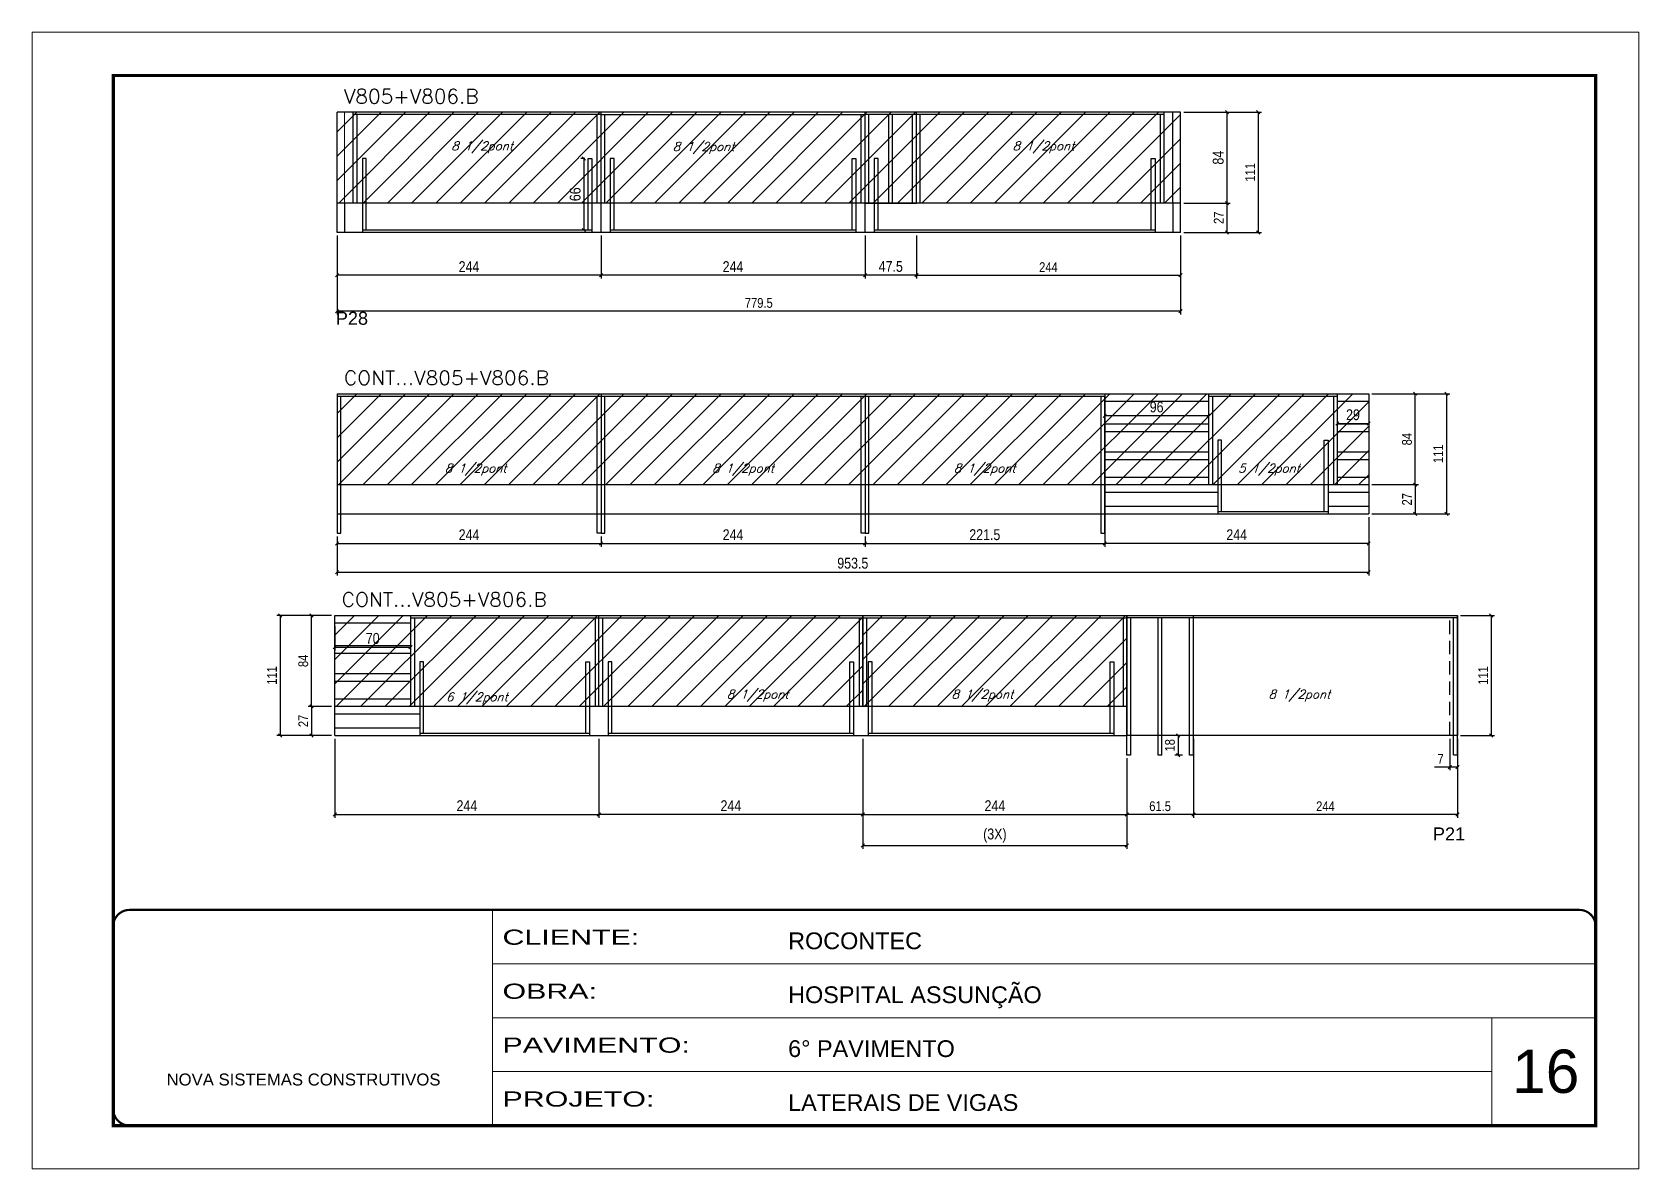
# Model space of a CAD drawing. Extents: x -20960 to -5926, y -2106 to 21915.
# Drawn here: x -7438 to -5953, y 17420 to 18470 of the extents above; entities that cross this region are included whole.
import ezdxf

# ---------------------------------------------------------------- set-up
doc = ezdxf.new("R2010")
doc.units = 0
for name, pattern in [('CONTINUO', [0]), ('DASHED', [0.75, 0.5, -0.25]), ('HIDDEN', [0.375, 0.25, -0.125])]:
    doc.linetypes.add(name, pattern=pattern)
for name, color, linetype in [('5', 5, 'Continuous'), ('COTA', 241, 'Continuous'), ('Painéis', 200, 'Continuous'), ('SARR_2.2x7', 40, 'Continuous'), ('SARR_3.5x7', 81, 'Continuous'), ('texto', 7, 'Continuous')]:
    doc.layers.add(name, color=color, linetype=linetype)
for name, color, linetype, lineweight in [('CARIMBO', 255, 'Continuous', 9), ('Folhas', 255, 'Continuous', 9), ('Hachura', 251, 'Continuous', 9), ('Sarr 2.2x7', 40, 'Continuous', 9), ('SARRAFO DE PRESSAO', 251, 'DASHED', 9), ('Texto Seção', 7, 'Continuous', 15)]:
    doc.layers.add(name, color=color, linetype=linetype, lineweight=lineweight)
doc.styles.add('ARIAL', font='arial.ttf')
doc.styles.add('COTA TECNICA', font='techl___.ttf', dxfattribs={"height": 10})
doc.styles.add('COTA TECNICA-50', font='techl___.ttf', dxfattribs={"height": 9})
doc.styles.add('REGUA-120', font='ROMANS.shx', dxfattribs={"height": 15})
doc.styles.add('Romans', font='romans.shx')
doc.styles.get("Standard").update_dxf_attribs({"font": 'arial.ttf'})
doc.styles.add('Tecnologia', font='')
doc.styles.get('Tecnologia').set_extended_font_data('Forgotten Futurist')
doc.dimstyles.new('COTA PAINEL-50', dxfattribs={"dimtxt": 9, "dimasz": 3, "dimexe": 3, "dimexo": 3, "dimgap": 3, "dimtad": 1, "dimdec": 1, "dimzin": 12, "dimdsep": 46, "dimtxsty": 'COTA TECNICA-50', "dimblk1": 'OBLIQUE', "dimblk2": 'OBLIQUE', "dimsah": 1, "dimcen": 0.9, "dimclrd": 4, "dimclre": 4, "dimclrt": 240, "dimadec": 1, "dimazin": 3, "dimtfac": 1, "dimtdec": 1, "dimtmove": 0, "dimatfit": 3, "dimfxl": 1, "dimtolj": 1, "dimtzin": 12, "dimarcsym": 0})
doc.dimstyles.new('PAINEL', dxfattribs={"dimtxt": 10, "dimasz": 3, "dimexe": 3, "dimexo": 3, "dimgap": 3, "dimtad": 1, "dimdec": 1, "dimzin": 12, "dimdsep": 46, "dimtxsty": 'COTA TECNICA', "dimblk1": 'OBLIQUE', "dimblk2": 'OBLIQUE', "dimsah": 1, "dimcen": 0.9, "dimclrd": 4, "dimclre": 4, "dimclrt": 240, "dimadec": 1, "dimazin": 3, "dimtfac": 1, "dimtdec": 1, "dimtmove": 0, "dimatfit": 3, "dimfxl": 1, "dimtolj": 1, "dimtzin": 12, "dimarcsym": 0})

msp = doc.modelspace()

# ---------------------------------------------------------------- texts
at = {"layer": '5', "linetype": 'Continuous'}
for s, rotation, p in [('P28', 359.99996, (-7157.85, 18199.38)), ('P21', 0.00004, (-6143.87, 17723.02))]:
    msp.add_text(s, height=12, rotation=rotation, dxfattribs=at).set_placement(p)
at = {"layer": 'CARIMBO', "style": 'ARIAL'}
msp.add_text('16', height=40, dxfattribs=at).set_placement((-6070.64, 17489.81))
at = {"layer": 'texto', "color": 2, "char_height": 8, "attachment_point": 5, "style": 'Romans'}
for s, insert in [('{\\Q19;\\C256;8 1/2pont}', (-7022.59, 18363.23)), ('{\\Q19;\\C256;8 1/2pont}', (-6817.93, 18362.63)), ('{\\Q19;\\C256;8 1/2pont}', (-6503.77, 18363.23)), ('{\\Q19;\\C256;8 1/2pont}', (-7028.6, 18065.58)), ('{\\Q19;\\C256;8 1/2pont}', (-6781.42, 18065.54)), ('{\\Q19;\\C256;8 1/2pont}', (-6558.15, 18065.54)), ('{\\Q19;\\C256;5 1/2pont}', (-6295.35, 18065.54)), ('{\\Q19;\\C256;6 1/2pont}', (-7027.46, 17854.25)), ('{\\Q19;\\C256;8 1/2pont}', (-6767.95, 17856.81)), ('{\\Q19;\\C256;8 1/2pont}', (-6560.19, 17856.81)), ('{\\Q19;\\C256;8 1/2pont}', (-6267.23, 17856.81))]:
    msp.add_mtext(s, dxfattribs=dict(at, insert=insert))
at = {"layer": 'Texto Seção', "style": 'REGUA-120', "width": 1.05}
for s, p in [('V805+V806.B', (-7150.33, 18403.88)), ('CONT...V805+V806.B', (-7150.33, 18143.87)), ('CONT...V805+V806.B', (-7152.37, 17939.1))]:
    msp.add_text(s, height=13, dxfattribs=at).set_placement(p)

# ---------------------------------------------------------------- blocks, each defined once
blk = doc.blocks.new('9999999999')
at = {"color": 30, "linetype": 'CONTINUO'}
for p, q in [((98564.6, 34230.2), (98564.6, 34429.4)), ((98564.6, 34379.6), (99584, 34379.6)), ((98564.6, 34329.8), (99488, 34329.8)), ((99584, 34329.8), (99488, 34329.8)), ((99488, 34329.8), (99488, 34230.2)), ((98564.6, 34280), (99488, 34280))]:
    blk.add_line(p, q, dxfattribs=at)
at = {"color": 30, "linetype": 'CONTINUO', "const_width": 2}
blk.add_lwpolyline([(99584, 34230.2), (99584, 34414.4, 0.414214), (99569, 34429.4), (98229, 34429.4, 0.414214), (98214, 34414.4), (98214, 34245.2, 0.414214), (98229, 34230.2), (99584, 34230.2)], format="xyb", dxfattribs=at)
at = {"layer": 'Folhas'}
blk.add_lwpolyline([(98139, 34190.2), (99624, 34190.2), (99624, 35240.2), (98139, 35240.2)], close=True, dxfattribs=at)
at = {"layer": 'Folhas', "color": 30, "const_width": 3}
blk.add_lwpolyline([(98214, 34230.2), (99584, 34230.2), (99584, 35200.2), (98214, 35200.2)], close=True, dxfattribs=at)
at = {"color": 7, "linetype": 'Continuous', "ltscale": 5, "style": 'ARIAL'}
for s, height, p in [('ROCONTEC', 15.48, (98837.7, 34393.1)), ('HOSPITAL ASSUNÇÃO', 15.483, (98837.7, 34343.3)), ('6° PAVIMENTO', 15.483, (98837.7, 34293.5)), ('NOVA SISTEMAS CONSTRUTIVOS', 11.059, (98263.2, 34267.2)), ('LATERAIS DE VIGAS', 15.483, (98837.7, 34243.7))]:
    blk.add_text(s, height=height, dxfattribs=at).set_placement(p)
at = {"layer": 'Folhas', "color": 7, "style": 'Tecnologia', "width": 1.5}
for s, p in [('CLIENTE:', (98573.7, 34397.2)), ('OBRA:', (98573.7, 34347.3)), ('PAVIMENTO:', (98573.7, 34297.5)), ('PROJETO:', (98573.7, 34247.7))]:
    blk.add_text(s, height=14, dxfattribs=at).set_placement(p)
blk = doc.blocks.new('_Oblique')
at = {"color": 0, "linetype": 'ByBlock', "lineweight": -2}
blk.add_line((-0.5, -0.5), (0.5, 0.5), dxfattribs=at)
blk = doc.blocks.new('*D280')
at = {"layer": 'COTA', "color": 4, "linetype": 'ByBlock', "lineweight": -2, "transparency": 16777216}
for p, q in [((-6668.7, 18281.7), (-6668.7, 18242.1)), ((-6621.2, 18281.7), (-6621.2, 18242.1)), ((-6621.2, 18245.1), (-6668.7, 18245.1))]:
    blk.add_line(p, q, dxfattribs=at)
at = {"layer": 'Defpoints', "color": 0, "linetype": 'ByBlock', "transparency": 16777216}
for p in [(-6668.7, 18284.7), (-6621.2, 18284.7), (-6668.7, 18245.1)]:
    blk.add_point(p, dxfattribs=at)
at = {"layer": 'COTA', "color": 4, "linetype": 'ByBlock', "lineweight": -2, "transparency": 16777216, "xscale": 3, "yscale": 3, "zscale": 3, "rotation": 180}
blk.add_blockref('_Oblique', (-6668.7, 18245.1), dxfattribs=at)
at = {"layer": 'COTA', "color": 4, "linetype": 'ByBlock', "lineweight": -2, "transparency": 16777216, "xscale": 3, "yscale": 3, "zscale": 3}
blk.add_blockref('_Oblique', (-6621.2, 18245.1), dxfattribs=at)
at = {"layer": 'COTA', "color": 240, "linetype": 'ByBlock', "transparency": 16777216, "insert": (-6644.9, 18253.2), "char_height": 10, "attachment_point": 5, "style": 'COTA TECNICA'}
blk.add_mtext('\\A1;47.5', dxfattribs=at)
blk = doc.blocks.new('*D281')
at = {"layer": 'COTA', "color": 4, "linetype": 'ByBlock', "lineweight": -2, "transparency": 16777216}
for p, q in [((-6912.7, 18281.7), (-6912.7, 18242.1)), ((-6668.7, 18281.7), (-6668.7, 18242.1)), ((-6668.7, 18245.1), (-6912.7, 18245.1))]:
    blk.add_line(p, q, dxfattribs=at)
at = {"layer": 'Defpoints', "color": 0, "linetype": 'ByBlock', "transparency": 16777216}
for p in [(-6912.7, 18284.7), (-6668.7, 18284.7), (-6912.7, 18245.1)]:
    blk.add_point(p, dxfattribs=at)
at = {"layer": 'COTA', "color": 4, "linetype": 'ByBlock', "lineweight": -2, "transparency": 16777216, "xscale": 3, "yscale": 3, "zscale": 3, "rotation": 180}
blk.add_blockref('_Oblique', (-6912.7, 18245.1), dxfattribs=at)
at = {"layer": 'COTA', "color": 4, "linetype": 'ByBlock', "lineweight": -2, "transparency": 16777216, "xscale": 3, "yscale": 3, "zscale": 3}
blk.add_blockref('_Oblique', (-6668.7, 18245.1), dxfattribs=at)
at = {"layer": 'COTA', "color": 240, "linetype": 'ByBlock', "transparency": 16777216, "insert": (-6790.7, 18253.1), "char_height": 10, "attachment_point": 5, "style": 'COTA TECNICA'}
blk.add_mtext('\\A1;244', dxfattribs=at)
blk = doc.blocks.new('*D282')
at = {"layer": 'COTA', "color": 4, "linetype": 'ByBlock', "lineweight": -2, "transparency": 16777216}
for p, q in [((-7156.7, 18281.7), (-7156.7, 18242.1)), ((-6912.7, 18281.7), (-6912.7, 18242.1)), ((-6912.7, 18245.1), (-7156.7, 18245.1))]:
    blk.add_line(p, q, dxfattribs=at)
at = {"layer": 'Defpoints', "color": 0, "linetype": 'ByBlock', "transparency": 16777216}
for p in [(-7156.7, 18284.7), (-6912.7, 18284.7), (-7156.7, 18245.1)]:
    blk.add_point(p, dxfattribs=at)
at = {"layer": 'COTA', "color": 4, "linetype": 'ByBlock', "lineweight": -2, "transparency": 16777216, "xscale": 3, "yscale": 3, "zscale": 3, "rotation": 180}
blk.add_blockref('_Oblique', (-7156.7, 18245.1), dxfattribs=at)
at = {"layer": 'COTA', "color": 4, "linetype": 'ByBlock', "lineweight": -2, "transparency": 16777216, "xscale": 3, "yscale": 3, "zscale": 3}
blk.add_blockref('_Oblique', (-6912.7, 18245.1), dxfattribs=at)
at = {"layer": 'COTA', "color": 240, "linetype": 'ByBlock', "transparency": 16777216, "insert": (-7034.7, 18253.1), "char_height": 10, "attachment_point": 5, "style": 'COTA TECNICA'}
blk.add_mtext('\\A1;244', dxfattribs=at)
blk = doc.blocks.new('*D303')
at = {"layer": 'COTA', "color": 4, "linetype": 'ByBlock', "lineweight": -2, "transparency": 16777216}
for p, q in [((-6374.2, 18395.7), (-6331.2, 18395.7)), ((-6334.2, 18395.7), (-6334.2, 18311.7)), ((-6374.2, 18311.7), (-6331.2, 18311.7))]:
    blk.add_line(p, q, dxfattribs=at)
at = {"layer": 'Defpoints', "color": 0, "linetype": 'ByBlock', "transparency": 16777216}
for p in [(-6377.2, 18395.7), (-6377.2, 18311.7), (-6334.2, 18311.7)]:
    blk.add_point(p, dxfattribs=at)
at = {"layer": 'COTA', "color": 4, "linetype": 'ByBlock', "lineweight": -2, "transparency": 16777216, "xscale": 3, "yscale": 3, "zscale": 3}
for p, rotation in [((-6334.2, 18395.7), 90), ((-6334.2, 18311.7), 270)]:
    blk.add_blockref('_Oblique', p, dxfattribs=dict(at, rotation=rotation))
at = {"layer": 'COTA', "color": 240, "linetype": 'ByBlock', "transparency": 16777216, "insert": (-6342.3, 18353.7), "char_height": 10, "attachment_point": 5, "rotation": 90, "style": 'COTA TECNICA'}
blk.add_mtext('\\A1;84', dxfattribs=at)
blk = doc.blocks.new('*D283')
at = {"layer": 'COTA', "color": 4, "lineweight": -2, "transparency": 16777216}
for p, q in [((-7156.7, 18003.7), (-7156.7, 17994.3)), ((-6912.7, 18003.7), (-6912.7, 17994.3)), ((-7156.7, 17997.3), (-6912.7, 17997.3))]:
    blk.add_line(p, q, dxfattribs=at)
at = {"layer": 'Defpoints', "color": 0, "transparency": 16777216}
for p in [(-7156.7, 18006.7), (-6912.7, 18006.7), (-6912.7, 17997.3)]:
    blk.add_point(p, dxfattribs=at)
at = {"layer": 'COTA', "color": 4, "lineweight": -2, "transparency": 16777216, "xscale": 3, "yscale": 3, "zscale": 3, "rotation": 180}
blk.add_blockref('_Oblique', (-7156.7, 17997.3), dxfattribs=at)
at = {"layer": 'COTA', "color": 4, "lineweight": -2, "transparency": 16777216, "xscale": 3, "yscale": 3, "zscale": 3}
blk.add_blockref('_Oblique', (-6912.7, 17997.3), dxfattribs=at)
at = {"layer": 'COTA', "color": 240, "transparency": 16777216, "insert": (-7034.7, 18005.4), "char_height": 10, "attachment_point": 5, "style": 'COTA TECNICA'}
blk.add_mtext('\\A1;244', dxfattribs=at)
blk = doc.blocks.new('*D284')
at = {"layer": 'COTA', "color": 4, "lineweight": -2, "transparency": 16777216}
for p, q in [((-6912.7, 18003.7), (-6912.7, 17994.3)), ((-6668.7, 18003.7), (-6668.7, 17994.3)), ((-6912.7, 17997.3), (-6668.7, 17997.3))]:
    blk.add_line(p, q, dxfattribs=at)
at = {"layer": 'Defpoints', "color": 0, "transparency": 16777216}
for p in [(-6912.7, 18006.7), (-6668.7, 18006.7), (-6668.7, 17997.3)]:
    blk.add_point(p, dxfattribs=at)
at = {"layer": 'COTA', "color": 4, "lineweight": -2, "transparency": 16777216, "xscale": 3, "yscale": 3, "zscale": 3, "rotation": 180}
blk.add_blockref('_Oblique', (-6912.7, 17997.3), dxfattribs=at)
at = {"layer": 'COTA', "color": 4, "lineweight": -2, "transparency": 16777216, "xscale": 3, "yscale": 3, "zscale": 3}
blk.add_blockref('_Oblique', (-6668.7, 17997.3), dxfattribs=at)
at = {"layer": 'COTA', "color": 240, "transparency": 16777216, "insert": (-6790.7, 18005.4), "char_height": 10, "attachment_point": 5, "style": 'COTA TECNICA'}
blk.add_mtext('\\A1;244', dxfattribs=at)
blk = doc.blocks.new('*D285')
at = {"layer": 'COTA', "color": 4, "lineweight": -2, "transparency": 16777216}
for p, q in [((-6203.2, 18021.7), (-6203.2, 17967.8)), ((-7156.7, 18003.7), (-7156.7, 17967.8)), ((-7156.7, 17970.8), (-6203.2, 17970.8))]:
    blk.add_line(p, q, dxfattribs=at)
at = {"layer": 'Defpoints', "color": 0, "transparency": 16777216}
for p in [(-6203.2, 18024.7), (-7156.7, 18006.7), (-6203.2, 17970.8)]:
    blk.add_point(p, dxfattribs=at)
at = {"layer": 'COTA', "color": 4, "lineweight": -2, "transparency": 16777216, "xscale": 3, "yscale": 3, "zscale": 3, "rotation": 180}
blk.add_blockref('_Oblique', (-7156.7, 17970.8), dxfattribs=at)
at = {"layer": 'COTA', "color": 4, "lineweight": -2, "transparency": 16777216, "xscale": 3, "yscale": 3, "zscale": 3}
blk.add_blockref('_Oblique', (-6203.2, 17970.8), dxfattribs=at)
at = {"layer": 'COTA', "color": 240, "transparency": 16777216, "insert": (-6680, 17979.1), "char_height": 10, "attachment_point": 5, "style": 'COTA TECNICA'}
blk.add_mtext('\\A1;953.5', dxfattribs=at)
blk = doc.blocks.new('*D286')
at = {"layer": 'COTA', "color": 4, "lineweight": -2, "ltscale": 25, "transparency": 16777216}
for p, q in [((-6668.7, 18003.7), (-6668.7, 17994.3)), ((-6447.2, 18003.7), (-6447.2, 17994.3)), ((-6668.7, 17997.3), (-6447.2, 17997.3))]:
    blk.add_line(p, q, dxfattribs=at)
at = {"layer": 'Defpoints', "color": 0, "ltscale": 25, "transparency": 16777216}
for p in [(-6668.7, 18006.7), (-6447.2, 18006.7), (-6447.2, 17997.3)]:
    blk.add_point(p, dxfattribs=at)
at = {"layer": 'COTA', "color": 4, "lineweight": -2, "ltscale": 25, "transparency": 16777216, "xscale": 3, "yscale": 3, "zscale": 3, "rotation": 180}
blk.add_blockref('_Oblique', (-6668.7, 17997.3), dxfattribs=at)
at = {"layer": 'COTA', "color": 4, "lineweight": -2, "ltscale": 25, "transparency": 16777216, "xscale": 3, "yscale": 3, "zscale": 3}
blk.add_blockref('_Oblique', (-6447.2, 17997.3), dxfattribs=at)
at = {"layer": 'COTA', "color": 240, "ltscale": 25, "transparency": 16777216, "insert": (-6558, 18005.4), "char_height": 10, "attachment_point": 5, "style": 'COTA TECNICA'}
blk.add_mtext('\\A1;221.5', dxfattribs=at)
blk = doc.blocks.new('*D287')
at = {"layer": 'COTA', "color": 4, "lineweight": -2, "ltscale": 25, "transparency": 16777216}
for p, q in [((-6670.7, 17816.9), (-6670.7, 17744)), ((-6426.7, 17798.9), (-6426.7, 17744)), ((-6670.7, 17747), (-6426.7, 17747))]:
    blk.add_line(p, q, dxfattribs=at)
at = {"layer": 'Defpoints', "color": 0, "ltscale": 25, "transparency": 16777216}
for p in [(-6670.7, 17819.9), (-6426.7, 17801.9), (-6426.7, 17747)]:
    blk.add_point(p, dxfattribs=at)
at = {"layer": 'COTA', "color": 4, "lineweight": -2, "ltscale": 25, "transparency": 16777216, "xscale": 3, "yscale": 3, "zscale": 3, "rotation": 180}
blk.add_blockref('_Oblique', (-6670.7, 17747), dxfattribs=at)
at = {"layer": 'COTA', "color": 4, "lineweight": -2, "ltscale": 25, "transparency": 16777216, "xscale": 3, "yscale": 3, "zscale": 3}
blk.add_blockref('_Oblique', (-6426.7, 17747), dxfattribs=at)
at = {"layer": 'COTA', "color": 240, "ltscale": 25, "transparency": 16777216, "insert": (-6548.7, 17755.1), "char_height": 10, "attachment_point": 5, "style": 'COTA TECNICA'}
blk.add_mtext('\\A1;244', dxfattribs=at)
blk = doc.blocks.new('*D304')
at = {"layer": 'COTA', "color": 4, "lineweight": -2, "ltscale": 25, "transparency": 16777216}
for p, q in [((-6447.2, 18125.7), (-6447.2, 18112.2)), ((-6351.2, 18125.7), (-6351.2, 18112.2)), ((-6351.2, 18115.2), (-6447.2, 18115.2))]:
    blk.add_line(p, q, dxfattribs=at)
at = {"layer": 'Defpoints', "color": 0, "ltscale": 25, "transparency": 16777216}
for p in [(-6447.2, 18128.7), (-6351.2, 18128.7), (-6447.2, 18115.2)]:
    blk.add_point(p, dxfattribs=at)
at = {"layer": 'COTA', "color": 4, "lineweight": -2, "ltscale": 25, "transparency": 16777216, "xscale": 3, "yscale": 3, "zscale": 3, "rotation": 180}
blk.add_blockref('_Oblique', (-6447.2, 18115.2), dxfattribs=at)
at = {"layer": 'COTA', "color": 4, "lineweight": -2, "ltscale": 25, "transparency": 16777216, "xscale": 3, "yscale": 3, "zscale": 3}
blk.add_blockref('_Oblique', (-6351.2, 18115.2), dxfattribs=at)
at = {"layer": 'COTA', "color": 240, "ltscale": 25, "transparency": 16777216, "insert": (-6399.2, 18123.4), "char_height": 10, "attachment_point": 5, "style": 'COTA TECNICA'}
blk.add_mtext('\\A1;96', dxfattribs=at)
blk = doc.blocks.new('*D305')
at = {"layer": 'COTA', "color": 4, "lineweight": -2, "ltscale": 25, "transparency": 16777216}
for p, q in [((-6232.2, 18125.7), (-6232.2, 18105.1)), ((-6203.2, 18125.7), (-6203.2, 18105.1)), ((-6232.2, 18108.1), (-6203.2, 18108.1))]:
    blk.add_line(p, q, dxfattribs=at)
at = {"layer": 'Defpoints', "color": 0, "ltscale": 25, "transparency": 16777216}
for p in [(-6232.2, 18128.7), (-6203.2, 18128.7), (-6203.2, 18108.1)]:
    blk.add_point(p, dxfattribs=at)
at = {"layer": 'COTA', "color": 4, "lineweight": -2, "ltscale": 25, "transparency": 16777216, "xscale": 3, "yscale": 3, "zscale": 3, "rotation": 180}
blk.add_blockref('_Oblique', (-6232.2, 18108.1), dxfattribs=at)
at = {"layer": 'COTA', "color": 4, "lineweight": -2, "ltscale": 25, "transparency": 16777216, "xscale": 3, "yscale": 3, "zscale": 3}
blk.add_blockref('_Oblique', (-6203.2, 18108.1), dxfattribs=at)
at = {"layer": 'COTA', "color": 240, "ltscale": 25, "transparency": 16777216, "insert": (-6217.7, 18116.2), "char_height": 10, "attachment_point": 5, "style": 'COTA TECNICA'}
blk.add_mtext('\\A1;29', dxfattribs=at)
blk = doc.blocks.new('*D306')
at = {"layer": 'COTA', "color": 4, "lineweight": -2, "ltscale": 25, "transparency": 16777216}
for p, q in [((-7158.7, 17920.9), (-7158.7, 17898.5)), ((-7088.7, 17920.9), (-7088.7, 17898.5)), ((-7158.7, 17901.5), (-7088.7, 17901.5))]:
    blk.add_line(p, q, dxfattribs=at)
at = {"layer": 'Defpoints', "color": 0, "ltscale": 25, "transparency": 16777216}
for p in [(-7158.7, 17923.9), (-7088.7, 17923.9), (-7088.7, 17901.5)]:
    blk.add_point(p, dxfattribs=at)
at = {"layer": 'COTA', "color": 4, "lineweight": -2, "ltscale": 25, "transparency": 16777216, "xscale": 3, "yscale": 3, "zscale": 3, "rotation": 180}
blk.add_blockref('_Oblique', (-7158.7, 17901.5), dxfattribs=at)
at = {"layer": 'COTA', "color": 4, "lineweight": -2, "ltscale": 25, "transparency": 16777216, "xscale": 3, "yscale": 3, "zscale": 3}
blk.add_blockref('_Oblique', (-7088.7, 17901.5), dxfattribs=at)
at = {"layer": 'COTA', "color": 240, "ltscale": 25, "transparency": 16777216, "insert": (-7123.7, 17909.6), "char_height": 10, "attachment_point": 5, "style": 'COTA TECNICA'}
blk.add_mtext('\\A1;70', dxfattribs=at)
blk = doc.blocks.new('*D288')
at = {"layer": 'COTA', "color": 4, "lineweight": -2, "ltscale": 25, "transparency": 16777216}
for p, q in [((-6670.7, 17816.9), (-6670.7, 17715.3)), ((-6426.7, 17798.9), (-6426.7, 17715.3)), ((-6670.7, 17718.3), (-6426.7, 17718.3))]:
    blk.add_line(p, q, dxfattribs=at)
at = {"layer": 'Defpoints', "color": 0, "ltscale": 25, "transparency": 16777216}
for p in [(-6670.7, 17819.9), (-6426.7, 17801.9), (-6426.7, 17718.3)]:
    blk.add_point(p, dxfattribs=at)
at = {"layer": 'COTA', "color": 4, "lineweight": -2, "ltscale": 25, "transparency": 16777216, "xscale": 3, "yscale": 3, "zscale": 3, "rotation": 180}
blk.add_blockref('_Oblique', (-6670.7, 17718.3), dxfattribs=at)
at = {"layer": 'COTA', "color": 4, "lineweight": -2, "ltscale": 25, "transparency": 16777216, "xscale": 3, "yscale": 3, "zscale": 3}
blk.add_blockref('_Oblique', (-6426.7, 17718.3), dxfattribs=at)
at = {"layer": 'COTA', "color": 240, "ltscale": 25, "transparency": 16777216, "insert": (-6548.7, 17727.5), "char_height": 10, "attachment_point": 5, "style": 'COTA TECNICA'}
blk.add_mtext('\\A1;(3X)', dxfattribs=at)
blk = doc.blocks.new('*D289')
at = {"layer": 'COTA', "color": 4, "lineweight": -2, "ltscale": 25, "transparency": 16777216}
for p, q in [((-6447.2, 18021.7), (-6447.2, 17994.3)), ((-6203.2, 18021.7), (-6203.2, 17994.3)), ((-6203.2, 17997.3), (-6447.2, 17997.3))]:
    blk.add_line(p, q, dxfattribs=at)
at = {"layer": 'Defpoints', "color": 0, "ltscale": 25, "transparency": 16777216}
for p in [(-6447.2, 18024.7), (-6203.2, 18024.7), (-6447.2, 17997.3)]:
    blk.add_point(p, dxfattribs=at)
at = {"layer": 'COTA', "color": 4, "lineweight": -2, "ltscale": 25, "transparency": 16777216, "xscale": 3, "yscale": 3, "zscale": 3, "rotation": 180}
blk.add_blockref('_Oblique', (-6447.2, 17997.3), dxfattribs=at)
at = {"layer": 'COTA', "color": 4, "lineweight": -2, "ltscale": 25, "transparency": 16777216, "xscale": 3, "yscale": 3, "zscale": 3}
blk.add_blockref('_Oblique', (-6203.2, 17997.3), dxfattribs=at)
at = {"layer": 'COTA', "color": 240, "ltscale": 25, "transparency": 16777216, "insert": (-6325.2, 18005.4), "char_height": 10, "attachment_point": 5, "style": 'COTA TECNICA'}
blk.add_mtext('\\A1;244', dxfattribs=at)
blk = doc.blocks.new('*D290')
at = {"layer": 'COTA', "color": 4, "lineweight": -2, "ltscale": 25, "transparency": 16777216}
for p, q in [((-6914.7, 17816.9), (-6914.7, 17744)), ((-6670.7, 17816.7), (-6670.7, 17744)), ((-6670.7, 17747), (-6914.7, 17747))]:
    blk.add_line(p, q, dxfattribs=at)
at = {"layer": 'Defpoints', "color": 0, "ltscale": 25, "transparency": 16777216}
for p in [(-6914.7, 17819.9), (-6670.7, 17819.7), (-6914.7, 17747)]:
    blk.add_point(p, dxfattribs=at)
at = {"layer": 'COTA', "color": 4, "lineweight": -2, "ltscale": 25, "transparency": 16777216, "xscale": 3, "yscale": 3, "zscale": 3, "rotation": 180}
blk.add_blockref('_Oblique', (-6914.7, 17747), dxfattribs=at)
at = {"layer": 'COTA', "color": 4, "lineweight": -2, "ltscale": 25, "transparency": 16777216, "xscale": 3, "yscale": 3, "zscale": 3}
blk.add_blockref('_Oblique', (-6670.7, 17747), dxfattribs=at)
at = {"layer": 'COTA', "color": 240, "ltscale": 25, "transparency": 16777216, "insert": (-6792.7, 17755.1), "char_height": 10, "attachment_point": 5, "style": 'COTA TECNICA'}
blk.add_mtext('\\A1;244', dxfattribs=at)
blk = doc.blocks.new('*D291')
at = {"layer": 'COTA', "color": 4, "lineweight": -2, "ltscale": 25, "transparency": 16777216}
for p, q in [((-7158.7, 17816.9), (-7158.7, 17744)), ((-6914.7, 17816.9), (-6914.7, 17744)), ((-7158.7, 17747), (-6914.7, 17747))]:
    blk.add_line(p, q, dxfattribs=at)
at = {"layer": 'Defpoints', "color": 0, "ltscale": 25, "transparency": 16777216}
for p in [(-7158.7, 17819.9), (-6914.7, 17819.9), (-6914.7, 17747)]:
    blk.add_point(p, dxfattribs=at)
at = {"layer": 'COTA', "color": 4, "lineweight": -2, "ltscale": 25, "transparency": 16777216, "xscale": 3, "yscale": 3, "zscale": 3, "rotation": 180}
blk.add_blockref('_Oblique', (-7158.7, 17747), dxfattribs=at)
at = {"layer": 'COTA', "color": 4, "lineweight": -2, "ltscale": 25, "transparency": 16777216, "xscale": 3, "yscale": 3, "zscale": 3}
blk.add_blockref('_Oblique', (-6914.7, 17747), dxfattribs=at)
at = {"layer": 'COTA', "color": 240, "ltscale": 25, "transparency": 16777216, "insert": (-7036.7, 17755.1), "char_height": 10, "attachment_point": 5, "style": 'COTA TECNICA'}
blk.add_mtext('\\A1;244', dxfattribs=at)
blk = doc.blocks.new('*D292')
at = {"layer": 'COTA', "color": 4, "lineweight": -2, "transparency": 16777216}
for p, q in [((-6621.2, 18281.7), (-6621.2, 18242.1)), ((-6377.2, 18281.7), (-6377.2, 18242.1)), ((-6621.2, 18245.1), (-6377.2, 18245.1))]:
    blk.add_line(p, q, dxfattribs=at)
at = {"layer": 'Defpoints', "color": 0, "transparency": 16777216}
for p in [(-6621.2, 18284.7), (-6377.2, 18284.7), (-6377.2, 18245.1)]:
    blk.add_point(p, dxfattribs=at)
at = {"layer": 'COTA', "color": 4, "lineweight": -2, "transparency": 16777216, "xscale": 3, "yscale": 3, "zscale": 3, "rotation": 180}
blk.add_blockref('_Oblique', (-6621.2, 18245.1), dxfattribs=at)
at = {"layer": 'COTA', "color": 4, "lineweight": -2, "transparency": 16777216, "xscale": 3, "yscale": 3, "zscale": 3}
blk.add_blockref('_Oblique', (-6377.2, 18245.1), dxfattribs=at)
at = {"layer": 'COTA', "color": 240, "transparency": 16777216, "insert": (-6499.2, 18252.6), "char_height": 9, "attachment_point": 5, "style": 'COTA TECNICA-50'}
blk.add_mtext('\\A1;244', dxfattribs=at)
blk = doc.blocks.new('*D307')
at = {"layer": 'COTA', "color": 4, "lineweight": -2, "transparency": 16777216}
for p, q in [((-6200.2, 18135.7), (-6157.2, 18135.7)), ((-6160.2, 18051.7), (-6160.2, 18135.7)), ((-6200.2, 18051.7), (-6157.2, 18051.7))]:
    blk.add_line(p, q, dxfattribs=at)
at = {"layer": 'Defpoints', "color": 0, "transparency": 16777216}
for p in [(-6203.2, 18135.7), (-6160.2, 18135.7), (-6203.2, 18051.7)]:
    blk.add_point(p, dxfattribs=at)
at = {"layer": 'COTA', "color": 4, "lineweight": -2, "transparency": 16777216, "xscale": 3, "yscale": 3, "zscale": 3}
for p, rotation in [((-6160.2, 18135.7), 90), ((-6160.2, 18051.7), 270)]:
    blk.add_blockref('_Oblique', p, dxfattribs=dict(at, rotation=rotation))
at = {"layer": 'COTA', "color": 240, "transparency": 16777216, "insert": (-6167.8, 18093.7), "char_height": 9, "attachment_point": 5, "rotation": 90, "style": 'COTA TECNICA-50'}
blk.add_mtext('\\A1;84', dxfattribs=at)
blk = doc.blocks.new('*D293')
at = {"layer": 'COTA', "color": 4, "lineweight": -2, "transparency": 16777216}
for p, q in [((-7156.7, 18281.7), (-7156.7, 18208.9)), ((-6377.2, 18281.7), (-6377.2, 18208.9)), ((-6377.2, 18211.9), (-7156.7, 18211.9))]:
    blk.add_line(p, q, dxfattribs=at)
at = {"layer": 'Defpoints', "color": 0, "transparency": 16777216}
for p in [(-7156.7, 18284.7), (-6377.2, 18284.7), (-7156.7, 18211.9)]:
    blk.add_point(p, dxfattribs=at)
at = {"layer": 'COTA', "color": 4, "lineweight": -2, "transparency": 16777216, "xscale": 3, "yscale": 3, "zscale": 3, "rotation": 180}
blk.add_blockref('_Oblique', (-7156.7, 18211.9), dxfattribs=at)
at = {"layer": 'COTA', "color": 4, "lineweight": -2, "transparency": 16777216, "xscale": 3, "yscale": 3, "zscale": 3}
blk.add_blockref('_Oblique', (-6377.2, 18211.9), dxfattribs=at)
at = {"layer": 'COTA', "color": 240, "transparency": 16777216, "insert": (-6766.9, 18219.5), "char_height": 9, "attachment_point": 5, "style": 'COTA TECNICA-50'}
blk.add_mtext('\\A1;779.5', dxfattribs=at)
blk = doc.blocks.new('*D311')
at = {"layer": 'COTA', "color": 4, "lineweight": -2, "transparency": 16777216}
for p, q in [((-6374.2, 18395.7), (-6302.3, 18395.7)), ((-6305.3, 18395.7), (-6305.3, 18284.7)), ((-6374.2, 18284.7), (-6302.3, 18284.7))]:
    blk.add_line(p, q, dxfattribs=at)
at = {"layer": 'Defpoints', "color": 0, "transparency": 16777216}
for p in [(-6377.2, 18395.7), (-6377.2, 18284.7), (-6305.3, 18284.7)]:
    blk.add_point(p, dxfattribs=at)
at = {"layer": 'COTA', "color": 4, "lineweight": -2, "transparency": 16777216, "xscale": 3, "yscale": 3, "zscale": 3}
for p, rotation in [((-6305.3, 18395.7), 90), ((-6305.3, 18284.7), 270)]:
    blk.add_blockref('_Oblique', p, dxfattribs=dict(at, rotation=rotation))
at = {"layer": 'COTA', "color": 240, "transparency": 16777216, "insert": (-6312.8, 18340.2), "char_height": 9, "attachment_point": 5, "rotation": 90, "style": 'COTA TECNICA-50'}
blk.add_mtext('\\A1;111', dxfattribs=at)
blk = doc.blocks.new('*D302')
at = {"layer": 'COTA', "color": 4, "lineweight": -2, "transparency": 16777216}
for p, q in [((-6374.2, 18311.7), (-6331.2, 18311.7)), ((-6334.2, 18311.7), (-6334.2, 18284.7)), ((-6374.2, 18284.7), (-6331.2, 18284.7))]:
    blk.add_line(p, q, dxfattribs=at)
at = {"layer": 'Defpoints', "color": 0, "transparency": 16777216}
for p in [(-6377.2, 18311.7), (-6377.2, 18284.7), (-6334.2, 18284.7)]:
    blk.add_point(p, dxfattribs=at)
at = {"layer": 'COTA', "color": 4, "lineweight": -2, "transparency": 16777216, "xscale": 3, "yscale": 3, "zscale": 3}
for p, rotation in [((-6334.2, 18311.7), 90), ((-6334.2, 18284.7), 270)]:
    blk.add_blockref('_Oblique', p, dxfattribs=dict(at, rotation=rotation))
at = {"layer": 'COTA', "color": 240, "transparency": 16777216, "insert": (-6341.8, 18298.2), "char_height": 9, "attachment_point": 5, "rotation": 90, "style": 'COTA TECNICA-50'}
blk.add_mtext('\\A1;27', dxfattribs=at)
blk = doc.blocks.new('*D308')
at = {"layer": 'COTA', "color": 4, "lineweight": -2, "ltscale": 25, "transparency": 16777216}
for p, q in [((-6927.7, 18352.9), (-6931.5, 18352.9)), ((-6928.5, 18352.9), (-6928.5, 18286.9)), ((-6927.7, 18286.9), (-6931.5, 18286.9))]:
    blk.add_line(p, q, dxfattribs=at)
at = {"layer": 'Defpoints', "color": 0, "ltscale": 25, "transparency": 16777216}
for p in [(-6924.7, 18352.9), (-6928.5, 18286.9), (-6924.7, 18286.9)]:
    blk.add_point(p, dxfattribs=at)
at = {"layer": 'COTA', "color": 4, "lineweight": -2, "ltscale": 25, "transparency": 16777216, "xscale": 3, "yscale": 3, "zscale": 3}
for p, rotation in [((-6928.5, 18352.9), 90), ((-6928.5, 18286.9), 270)]:
    blk.add_blockref('_Oblique', p, dxfattribs=dict(at, rotation=rotation))
at = {"layer": 'COTA', "color": 240, "ltscale": 25, "transparency": 16777216, "insert": (-6936.6, 18319.9), "char_height": 10, "attachment_point": 5, "rotation": 90, "style": 'COTA TECNICA'}
blk.add_mtext('\\A1;66', dxfattribs=at)
blk = doc.blocks.new('*D294')
at = {"layer": 'COTA', "color": 4, "lineweight": -2, "transparency": 16777216}
for p, q in [((-6200.2, 18135.7), (-6128.3, 18135.7)), ((-6131.3, 18135.7), (-6131.3, 18024.7)), ((-6200.2, 18024.7), (-6128.3, 18024.7))]:
    blk.add_line(p, q, dxfattribs=at)
at = {"layer": 'Defpoints', "color": 0, "transparency": 16777216}
for p in [(-6203.2, 18135.7), (-6203.2, 18024.7), (-6131.3, 18024.7)]:
    blk.add_point(p, dxfattribs=at)
at = {"layer": 'COTA', "color": 4, "lineweight": -2, "transparency": 16777216, "xscale": 3, "yscale": 3, "zscale": 3}
for p, rotation in [((-6131.3, 18135.7), 90), ((-6131.3, 18024.7), 270)]:
    blk.add_blockref('_Oblique', p, dxfattribs=dict(at, rotation=rotation))
at = {"layer": 'COTA', "color": 240, "transparency": 16777216, "insert": (-6138.9, 18080.2), "char_height": 9, "attachment_point": 5, "rotation": 90, "style": 'COTA TECNICA-50'}
blk.add_mtext('\\A1;111', dxfattribs=at)
blk = doc.blocks.new('*D295')
at = {"layer": 'COTA', "color": 4, "lineweight": -2, "transparency": 16777216}
for p, q in [((-6200.2, 18051.7), (-6157.2, 18051.7)), ((-6160.2, 18051.7), (-6160.2, 18024.7)), ((-6200.2, 18024.7), (-6157.2, 18024.7))]:
    blk.add_line(p, q, dxfattribs=at)
at = {"layer": 'Defpoints', "color": 0, "transparency": 16777216}
for p in [(-6203.2, 18051.7), (-6203.2, 18024.7), (-6160.2, 18024.7)]:
    blk.add_point(p, dxfattribs=at)
at = {"layer": 'COTA', "color": 4, "lineweight": -2, "transparency": 16777216, "xscale": 3, "yscale": 3, "zscale": 3}
for p, rotation in [((-6160.2, 18051.7), 90), ((-6160.2, 18024.7), 270)]:
    blk.add_blockref('_Oblique', p, dxfattribs=dict(at, rotation=rotation))
at = {"layer": 'COTA', "color": 240, "transparency": 16777216, "insert": (-6167.8, 18038.2), "char_height": 9, "attachment_point": 5, "rotation": 90, "style": 'COTA TECNICA-50'}
blk.add_mtext('\\A1;27', dxfattribs=at)
blk = doc.blocks.new('*D296')
at = {"layer": 'COTA', "color": 4, "lineweight": -2, "transparency": 16777216}
for p, q in [((-7161.7, 17930.9), (-7183.4, 17930.9)), ((-7180.4, 17846.9), (-7180.4, 17930.9)), ((-7161.7, 17846.9), (-7183.4, 17846.9))]:
    blk.add_line(p, q, dxfattribs=at)
at = {"layer": 'Defpoints', "color": 0, "transparency": 16777216}
for p in [(-7180.4, 17930.9), (-7158.7, 17930.9), (-7158.7, 17846.9)]:
    blk.add_point(p, dxfattribs=at)
at = {"layer": 'COTA', "color": 4, "lineweight": -2, "transparency": 16777216, "xscale": 3, "yscale": 3, "zscale": 3}
for p, rotation in [((-7180.4, 17930.9), 90), ((-7180.4, 17846.9), 270)]:
    blk.add_blockref('_Oblique', p, dxfattribs=dict(at, rotation=rotation))
at = {"layer": 'COTA', "color": 240, "transparency": 16777216, "insert": (-7187.9, 17888.9), "char_height": 9, "attachment_point": 5, "rotation": 90, "style": 'COTA TECNICA-50'}
blk.add_mtext('\\A1;84', dxfattribs=at)
blk = doc.blocks.new('*D297')
at = {"layer": 'COTA', "color": 4, "lineweight": -2, "transparency": 16777216}
for p, q in [((-7161.7, 17930.9), (-7212.3, 17930.9)), ((-7209.3, 17930.9), (-7209.3, 17819.9)), ((-7161.7, 17819.9), (-7212.3, 17819.9))]:
    blk.add_line(p, q, dxfattribs=at)
at = {"layer": 'Defpoints', "color": 0, "transparency": 16777216}
for p in [(-7158.7, 17930.9), (-7209.3, 17819.9), (-7158.7, 17819.9)]:
    blk.add_point(p, dxfattribs=at)
at = {"layer": 'COTA', "color": 4, "lineweight": -2, "transparency": 16777216, "xscale": 3, "yscale": 3, "zscale": 3}
for p, rotation in [((-7209.3, 17930.9), 90), ((-7209.3, 17819.9), 270)]:
    blk.add_blockref('_Oblique', p, dxfattribs=dict(at, rotation=rotation))
at = {"layer": 'COTA', "color": 240, "transparency": 16777216, "insert": (-7216.8, 17875.4), "char_height": 9, "attachment_point": 5, "rotation": 90, "style": 'COTA TECNICA-50'}
blk.add_mtext('\\A1;111', dxfattribs=at)
blk = doc.blocks.new('*D298')
at = {"layer": 'COTA', "color": 4, "lineweight": -2, "transparency": 16777216}
for p, q in [((-7161.7, 17846.9), (-7183.4, 17846.9)), ((-7180.4, 17846.9), (-7180.4, 17819.9)), ((-7161.7, 17819.9), (-7183.4, 17819.9))]:
    blk.add_line(p, q, dxfattribs=at)
at = {"layer": 'Defpoints', "color": 0, "transparency": 16777216}
for p in [(-7158.7, 17846.9), (-7180.4, 17819.9), (-7158.7, 17819.9)]:
    blk.add_point(p, dxfattribs=at)
at = {"layer": 'COTA', "color": 4, "lineweight": -2, "transparency": 16777216, "xscale": 3, "yscale": 3, "zscale": 3}
for p, rotation in [((-7180.4, 17846.9), 90), ((-7180.4, 17819.9), 270)]:
    blk.add_blockref('_Oblique', p, dxfattribs=dict(at, rotation=rotation))
at = {"layer": 'COTA', "color": 240, "transparency": 16777216, "insert": (-7187.9, 17833.4), "char_height": 9, "attachment_point": 5, "rotation": 90, "style": 'COTA TECNICA-50'}
blk.add_mtext('\\A1;27', dxfattribs=at)
blk = doc.blocks.new('*D299')
at = {"layer": 'COTA', "color": 4, "lineweight": -2, "transparency": 16777216}
for p, q in [((-6365.2, 17816.9), (-6365.2, 17744)), ((-6121.2, 17816.9), (-6121.2, 17744)), ((-6121.2, 17747), (-6365.2, 17747))]:
    blk.add_line(p, q, dxfattribs=at)
at = {"layer": 'Defpoints', "color": 0, "transparency": 16777216}
for p in [(-6365.2, 17819.9), (-6121.2, 17819.9), (-6365.2, 17747)]:
    blk.add_point(p, dxfattribs=at)
at = {"layer": 'COTA', "color": 4, "lineweight": -2, "transparency": 16777216, "xscale": 3, "yscale": 3, "zscale": 3, "rotation": 180}
blk.add_blockref('_Oblique', (-6365.2, 17747), dxfattribs=at)
at = {"layer": 'COTA', "color": 4, "lineweight": -2, "transparency": 16777216, "xscale": 3, "yscale": 3, "zscale": 3}
blk.add_blockref('_Oblique', (-6121.2, 17747), dxfattribs=at)
at = {"layer": 'COTA', "color": 240, "transparency": 16777216, "insert": (-6243.2, 17754.6), "char_height": 9, "attachment_point": 5, "style": 'COTA TECNICA-50'}
blk.add_mtext('\\A1;244', dxfattribs=at)
blk = doc.blocks.new('*D300')
at = {"layer": 'COTA', "color": 4, "lineweight": -2, "transparency": 16777216}
for p, q in [((-6365.2, 17816.9), (-6365.2, 17744)), ((-6426.7, 17798.9), (-6426.7, 17744)), ((-6365.2, 17747), (-6426.7, 17747))]:
    blk.add_line(p, q, dxfattribs=at)
at = {"layer": 'Defpoints', "color": 0, "transparency": 16777216}
for p in [(-6365.2, 17819.9), (-6426.7, 17801.9), (-6426.7, 17747)]:
    blk.add_point(p, dxfattribs=at)
at = {"layer": 'COTA', "color": 4, "lineweight": -2, "transparency": 16777216, "xscale": 3, "yscale": 3, "zscale": 3, "rotation": 180}
blk.add_blockref('_Oblique', (-6426.7, 17747), dxfattribs=at)
at = {"layer": 'COTA', "color": 4, "lineweight": -2, "transparency": 16777216, "xscale": 3, "yscale": 3, "zscale": 3}
blk.add_blockref('_Oblique', (-6365.2, 17747), dxfattribs=at)
at = {"layer": 'COTA', "color": 240, "transparency": 16777216, "insert": (-6396, 17754.6), "char_height": 9, "attachment_point": 5, "style": 'COTA TECNICA-50'}
blk.add_mtext('\\A1;61.5', dxfattribs=at)
blk = doc.blocks.new('*D301')
at = {"layer": 'COTA', "color": 4, "lineweight": -2, "transparency": 16777216}
for p, q in [((-6375.2, 17819.9), (-6382.3, 17819.9)), ((-6379.3, 17819.9), (-6379.3, 17801.9)), ((-6375.2, 17801.9), (-6382.3, 17801.9))]:
    blk.add_line(p, q, dxfattribs=at)
at = {"layer": 'Defpoints', "color": 0, "transparency": 16777216}
for p in [(-6372.2, 17819.9), (-6379.3, 17801.9), (-6372.2, 17801.9)]:
    blk.add_point(p, dxfattribs=at)
at = {"layer": 'COTA', "color": 4, "lineweight": -2, "transparency": 16777216, "xscale": 3, "yscale": 3, "zscale": 3}
for p, rotation in [((-6379.3, 17819.9), 90), ((-6379.3, 17801.9), 270)]:
    blk.add_blockref('_Oblique', p, dxfattribs=dict(at, rotation=rotation))
at = {"layer": 'COTA', "color": 240, "transparency": 16777216, "insert": (-6386.9, 17810.9), "char_height": 9, "attachment_point": 5, "rotation": 90, "style": 'COTA TECNICA-50'}
blk.add_mtext('\\A1;18', dxfattribs=at)
blk = doc.blocks.new('*D309')
at = {"layer": 'COTA', "color": 4, "lineweight": -2, "transparency": 16777216}
for p, q in [((-6118.2, 17930.9), (-6087, 17930.9)), ((-6090, 17930.9), (-6090, 17819.9)), ((-6118.2, 17819.9), (-6087, 17819.9))]:
    blk.add_line(p, q, dxfattribs=at)
at = {"layer": 'Defpoints', "color": 0, "transparency": 16777216}
for p in [(-6121.2, 17930.9), (-6121.2, 17819.9), (-6090, 17819.9)]:
    blk.add_point(p, dxfattribs=at)
at = {"layer": 'COTA', "color": 4, "lineweight": -2, "transparency": 16777216, "xscale": 3, "yscale": 3, "zscale": 3}
for p, rotation in [((-6090, 17930.9), 90), ((-6090, 17819.9), 270)]:
    blk.add_blockref('_Oblique', p, dxfattribs=dict(at, rotation=rotation))
at = {"layer": 'COTA', "color": 240, "transparency": 16777216, "insert": (-6097.5, 17875.4), "char_height": 9, "attachment_point": 5, "rotation": 90, "style": 'COTA TECNICA-50'}
blk.add_mtext('\\A1;111', dxfattribs=at)
blk = doc.blocks.new('*D310')
at = {"layer": 'COTA', "color": 4, "lineweight": -2, "transparency": 16777216}
for p, q in [((-6128.2, 17816.9), (-6128.2, 17787.8)), ((-6121.2, 17816.9), (-6121.2, 17787.8)), ((-6128.2, 17790.8), (-6142.4, 17790.8)), ((-6121.2, 17790.8), (-6128.2, 17790.8))]:
    blk.add_line(p, q, dxfattribs=at)
at = {"layer": 'Defpoints', "color": 0, "transparency": 16777216}
for p in [(-6128.2, 17819.9), (-6121.2, 17819.9), (-6128.2, 17790.8)]:
    blk.add_point(p, dxfattribs=at)
at = {"layer": 'COTA', "color": 4, "lineweight": -2, "transparency": 16777216, "xscale": 3, "yscale": 3, "zscale": 3, "rotation": 180}
blk.add_blockref('_Oblique', (-6128.2, 17790.8), dxfattribs=at)
at = {"layer": 'COTA', "color": 4, "lineweight": -2, "transparency": 16777216, "xscale": 3, "yscale": 3, "zscale": 3}
blk.add_blockref('_Oblique', (-6121.2, 17790.8), dxfattribs=at)
at = {"layer": 'COTA', "color": 240, "transparency": 16777216, "insert": (-6136.8, 17798.3), "char_height": 9, "attachment_point": 5, "style": 'COTA TECNICA-50'}
blk.add_mtext('\\A1;7', dxfattribs=at)

# ---------------------------------------------------------------- dimensions: what is measured, and where the dimension line sits
at = {"layer": 'COTA', "linetype": 'ByBlock'}
for base, p1, p2, angle, picture, middle in [((-6334.21, 18311.73), (-6377.19, 18395.73), (-6377.19, 18311.73), 90, '*D303', (-6342.31, 18353.73)), ((-6668.69, 18245.06), (-6621.19, 18284.73), (-6668.69, 18284.73), 180, '*D280', (-6644.94, 18253.17))]:
    dim = msp.add_linear_dim(base=base, p1=p1, p2=p2, angle=angle, dimstyle='PAINEL', dxfattribs=at)
    dim.commit()
    dim.dimension.update_dxf_attribs({"geometry": picture, "text_midpoint": middle})
at = {"layer": 'COTA'}
for base, p1, p2, picture, middle in [((-6305.28, 18284.73), (-6377.19, 18395.73), (-6377.19, 18284.73), '*D311', (-6312.83, 18340.23)), ((-6334.21, 18284.73), (-6377.19, 18311.73), (-6377.19, 18284.73), '*D302', (-6341.78, 18298.23)), ((-6160.23, 18135.71), (-6203.21, 18051.71), (-6203.21, 18135.71), '*D307', (-6167.82, 18093.71)), ((-6131.3, 18024.71), (-6203.21, 18135.71), (-6203.21, 18024.71), '*D294', (-6138.85, 18080.21)), ((-6160.23, 18024.71), (-6203.21, 18051.71), (-6203.21, 18024.71), '*D295', (-6167.8, 18038.21)), ((-7209.3, 17819.94), (-7158.75, 17930.94), (-7158.75, 17819.94), '*D297', (-7216.85, 17875.44)), ((-7180.36, 17930.94), (-7158.75, 17846.94), (-7158.75, 17930.94), '*D296', (-7187.95, 17888.94)), ((-6090, 17819.94), (-6121.25, 17930.94), (-6121.25, 17819.94), '*D309', (-6097.55, 17875.44)), ((-7180.36, 17819.94), (-7158.75, 17846.94), (-7158.75, 17819.94), '*D298', (-7187.93, 17833.44)), ((-6379.28, 17801.95), (-6372.25, 17819.95), (-6372.25, 17801.95), '*D301', (-6386.86, 17810.95))]:
    dim = msp.add_linear_dim(base=base, p1=p1, p2=p2, angle=90, dimstyle='COTA PAINEL-50', dxfattribs=at)
    dim.commit()
    dim.dimension.update_dxf_attribs({"geometry": picture, "text_midpoint": middle})
at = {"layer": 'COTA', "ltscale": 25}
dim = msp.add_linear_dim(base=(-6928.53, 18286.93), p1=(-6924.71, 18352.93), p2=(-6924.71, 18286.93), angle=90, dimstyle='PAINEL', dxfattribs=at)
dim.commit()
dim.dimension.update_dxf_attribs({"geometry": '*D308', "text_midpoint": (-6936.64, 18319.93)})
at = {"layer": 'COTA', "linetype": 'ByBlock'}
for base, p1, p2, picture, middle in [((-7156.71, 18245.06), (-6912.71, 18284.73), (-7156.71, 18284.73), '*D282', (-7034.71, 18253.13)), ((-6912.71, 18245.06), (-6668.69, 18284.73), (-6912.71, 18284.73), '*D281', (-6790.7, 18253.13))]:
    dim = msp.add_linear_dim(base=base, p1=p1, p2=p2, angle=180, dimstyle='PAINEL', override={"dimtmove": 1}, dxfattribs=at)
    dim.commit()
    dim.dimension.update_dxf_attribs({"geometry": picture, "text_midpoint": middle})
at = {"layer": 'COTA'}
for base, p1, p2, dimstyle, picture, middle in [((-7156.71, 18211.89), (-6377.19, 18284.73), (-7156.71, 18284.73), 'COTA PAINEL-50', '*D293', (-6766.95, 18219.52)), ((-6377.19, 18245.06), (-6621.19, 18284.73), (-6377.19, 18284.73), 'COTA PAINEL-50', '*D292', (-6499.19, 18252.62)), ((-6912.71, 17997.29), (-7156.71, 18006.71), (-6912.71, 18006.71), 'PAINEL', '*D283', (-7034.71, 18005.37)), ((-6426.75, 17747), (-6365.25, 17819.94), (-6426.75, 17801.94), 'COTA PAINEL-50', '*D300', (-6396, 17754.6)), ((-6365.25, 17747), (-6121.25, 17819.94), (-6365.25, 17819.94), 'COTA PAINEL-50', '*D299', (-6243.25, 17754.57)), ((-6128.25, 17790.77), (-6121.25, 17819.94), (-6128.25, 17819.94), 'COTA PAINEL-50', '*D310', (-6136.83, 17798.34))]:
    dim = msp.add_linear_dim(base=base, p1=p1, p2=p2, dimstyle=dimstyle, dxfattribs=at)
    dim.commit()
    dim.dimension.update_dxf_attribs({"geometry": picture, "text_midpoint": middle})
at = {"layer": 'COTA', "ltscale": 25}
for base, p1, p2, picture, middle in [((-6447.21, 18115.24), (-6351.21, 18128.71), (-6447.21, 18128.71), '*D304', (-6399.21, 18123.37)), ((-6203.21, 18108.13), (-6232.21, 18128.71), (-6203.21, 18128.71), '*D305', (-6217.71, 18116.22)), ((-6447.21, 17997.29), (-6203.21, 18024.71), (-6447.21, 18024.71), '*D289', (-6325.21, 18005.37)), ((-6447.21, 17997.29), (-6668.71, 18006.71), (-6447.21, 18006.71), '*D286', (-6557.96, 18005.4)), ((-7088.75, 17901.5), (-7158.75, 17923.94), (-7088.75, 17923.94), '*D306', (-7123.75, 17909.6)), ((-6914.75, 17747), (-7158.75, 17819.94), (-6914.75, 17819.94), '*D291', (-7036.75, 17755.08)), ((-6426.75, 17747), (-6670.75, 17819.94), (-6426.75, 17801.94), '*D287', (-6548.75, 17755.08))]:
    dim = msp.add_linear_dim(base=base, p1=p1, p2=p2, dimstyle='PAINEL', dxfattribs=at)
    dim.commit()
    dim.dimension.update_dxf_attribs({"geometry": picture, "text_midpoint": middle})
at = {"layer": 'COTA'}
dim = msp.add_linear_dim(base=(-6203.21, 17970.83), p1=(-7156.71, 18006.71), p2=(-6203.21, 18024.71), dimstyle='PAINEL', dxfattribs=at)
dim.commit()
dim.dimension.update_dxf_attribs({"geometry": '*D285', "text_midpoint": (-6679.96, 17970.83), "dimtype": 160})
dim = msp.add_linear_dim(base=(-6668.71, 17997.29), p1=(-6912.71, 18006.71), p2=(-6668.71, 18006.71), dimstyle='PAINEL', override={"dimtmove": 1}, dxfattribs=at)
dim.commit()
dim.dimension.update_dxf_attribs({"geometry": '*D284', "text_midpoint": (-6790.71, 18005.37)})
at = {"layer": 'COTA', "ltscale": 25}
dim = msp.add_linear_dim(base=(-6914.75, 17747), p1=(-6670.75, 17819.68), p2=(-6914.75, 17819.94), dimstyle='PAINEL', override={"dimtmove": 1}, dxfattribs=at)
dim.commit()
dim.dimension.update_dxf_attribs({"geometry": '*D290', "text_midpoint": (-6792.75, 17755.08)})
dim = msp.add_linear_dim(base=(-6426.75, 17718.28), p1=(-6670.75, 17819.94), p2=(-6426.75, 17801.94), text='(3X)', dimstyle='PAINEL', dxfattribs=at)
dim.commit()
dim.dimension.update_dxf_attribs({"geometry": '*D288', "text_midpoint": (-6548.75, 17718.28), "dimtype": 160})

# ---------------------------------------------------------------- hatches: boundary and pattern name
at = {"layer": 'Hachura', "ltscale": 25}
h = msp.add_hatch(dxfattribs=at)
h.set_pattern_fill('ANSI31', color=256, scale=5)
h.set_pattern_definition([(45, (-147929.225, -14834.016), (-11.2253202, 11.2253202), [])])
h.paths.add_polyline_path([(-7156.71, 18395.73), (-7156.71, 18311.73), (-6377.19, 18311.73), (-6377.19, 18395.73)])
h = msp.add_hatch(dxfattribs=at)
h.set_pattern_fill('ANSI31', color=256, scale=5)
h.set_pattern_definition([(45, (-147929.225, -15094.034), (-11.2253202, 11.2253202), [])])
h.paths.add_polyline_path([(-7156.71, 18135.71), (-7156.71, 18051.71), (-6203.21, 18051.71), (-6203.21, 18135.71)])
h = msp.add_hatch(dxfattribs=at)
h.set_pattern_fill('ANSI31', color=256, scale=5)
h.set_pattern_definition([(45, (-147931.266, -15298.799), (-11.2253202, 11.2253202), [])])
h.paths.add_polyline_path([(-7158.75, 17930.94), (-7158.75, 17846.94), (-6670.75, 17846.94), (-6670.75, 17930.94)])
h = msp.add_hatch(dxfattribs=at)
h.set_pattern_fill('ANSI31', color=256, scale=5)
h.set_pattern_definition([(45, (-147443.266, -15298.799), (-11.2253202, 11.2253202), [])])
h.paths.add_polyline_path([(-6670.75, 17930.94), (-6670.75, 17846.94), (-6426.75, 17846.94), (-6426.75, 17930.94)])

# ---------------------------------------------------------------- linework, layer by layer
at = {"layer": 'Painéis', "linetype": 'ByBlock'}
for p, q in [((-7156.71, 18284.73), (-7156.71, 18395.73)), ((-6377.19, 18395.73), (-7156.71, 18395.73)), ((-6912.71, 18284.73), (-6912.71, 18395.73)), ((-6668.69, 18284.73), (-6668.69, 18395.73)), ((-6621.19, 18311.73), (-6621.19, 18395.73)), ((-6377.19, 18284.73), (-6377.19, 18395.73)), ((-6377.19, 18311.73), (-7156.71, 18311.73)), ((-6377.19, 18284.73), (-7156.71, 18284.73)), ((-7156.71, 18135.71), (-6447.21, 18135.71)), ((-7156.71, 18135.71), (-7156.71, 18024.71)), ((-6912.71, 18135.71), (-6912.71, 18024.71)), ((-6668.71, 18135.71), (-6668.71, 18024.71)), ((-6447.21, 18135.71), (-6447.21, 18051.71)), ((-6447.21, 18135.71), (-6203.21, 18135.71)), ((-6447.21, 18135.71), (-6447.21, 18024.71)), ((-6203.21, 18135.71), (-6203.21, 18024.71)), ((-7156.71, 18051.71), (-6203.21, 18051.71)), ((-7156.71, 18024.71), (-6203.21, 18024.71)), ((-7158.75, 17930.94), (-6426.75, 17930.94)), ((-6670.75, 17930.94), (-6670.75, 17846.94)), ((-6426.75, 17930.94), (-6426.75, 17819.94)), ((-6365.25, 17819.94), (-6365.25, 17930.94)), ((-7158.75, 17846.94), (-6670.75, 17846.94)), ((-6670.75, 17846.94), (-6426.75, 17846.94)), ((-7158.75, 17819.94), (-6426.75, 17819.94))]:
    msp.add_line(p, q, dxfattribs=at)
at = {"layer": 'Painéis', "ltscale": 25}
for p, q in [((-7158.75, 17819.94), (-7158.75, 17930.94)), ((-6914.75, 17846.94), (-6914.75, 17930.94)), ((-6670.75, 17846.94), (-6670.75, 17930.94))]:
    msp.add_line(p, q, dxfattribs=at)
at = {"layer": 'Painéis', "linetype": 'ByBlock'}
msp.add_lwpolyline([(-6668.69, 18311.73), (-6621.19, 18311.73)], dxfattribs=at)
msp.add_lwpolyline([(-6121.25, 17819.94), (-6426.75, 17819.94), (-6426.75, 17930.94), (-6121.25, 17930.94)], close=True, dxfattribs=at)
at = {"layer": 'Sarr 2.2x7'}
msp.add_line((-7149.71, 18395.73), (-7149.71, 18311.73), dxfattribs=at)
at = {"layer": 'SARR_2.2x7', "linetype": 'Continuous', "ltscale": 50}
for p, q in [((-7141.71, 18393.53), (-7141.71, 18395.73)), ((-6912.71, 18393.53), (-7141.71, 18393.53)), ((-6912.71, 18393.53), (-6668.69, 18393.53)), ((-6621.19, 18393.53), (-6668.69, 18393.53)), ((-6392.19, 18393.53), (-6621.19, 18393.53)), ((-6392.19, 18393.53), (-6392.19, 18395.73)), ((-6384.19, 18311.73), (-6384.19, 18395.73)), ((-6384.19, 18311.73), (-6384.19, 18284.73)), ((-7133.21, 18286.93), (-6921.21, 18286.93)), ((-6904.21, 18286.93), (-6677.21, 18286.93)), ((-6660.19, 18286.93), (-6400.69, 18286.93)), ((-7156.71, 18133.51), (-6912.71, 18133.51)), ((-6912.71, 18133.51), (-6668.71, 18133.51)), ((-6668.71, 18133.51), (-6447.21, 18133.51)), ((-6351.21, 18133.51), (-6232.21, 18133.51)), ((-6447.21, 18128.71), (-6351.21, 18128.71)), ((-6232.21, 18128.71), (-6203.21, 18128.71)), ((-6447.21, 18107.82), (-6351.21, 18107.82)), ((-6232.21, 18107.82), (-6203.21, 18107.82)), ((-6447.21, 18100.82), (-6351.21, 18100.82)), ((-6232.21, 18100.82), (-6203.21, 18100.82)), ((-6447.21, 18081.95), (-6351.21, 18081.95)), ((-6447.21, 18074.95), (-6351.21, 18074.95)), ((-6232.21, 18081.95), (-6203.21, 18081.95)), ((-6232.21, 18074.95), (-6203.21, 18074.95)), ((-6447.21, 18058.71), (-6351.21, 18058.71)), ((-6232.21, 18058.71), (-6203.21, 18058.71)), ((-6447.21, 18044.71), (-6342.71, 18044.71)), ((-6240.71, 18044.71), (-6203.21, 18044.71)), ((-6447.21, 18031.71), (-6342.71, 18031.71)), ((-6240.71, 18031.71), (-6203.21, 18031.71)), ((-6342.71, 18026.91), (-6240.71, 18026.91)), ((-7088.75, 17928.74), (-6914.75, 17928.74)), ((-6914.75, 17928.74), (-6670.75, 17928.74)), ((-6670.75, 17928.74), (-6426.75, 17928.74)), ((-6365.25, 17928.74), (-6426.75, 17928.74)), ((-6121.25, 17928.75), (-6365.25, 17928.74)), ((-6121.25, 17928.75), (-6121.25, 17930.94)), ((-7158.75, 17923.94), (-7088.75, 17923.94)), ((-7158.75, 17903.06), (-7088.75, 17903.06)), ((-7158.75, 17896.06), (-7088.75, 17896.06)), ((-7158.75, 17877.18), (-7088.75, 17877.18)), ((-7158.75, 17870.18), (-7088.75, 17870.18)), ((-7158.75, 17853.94), (-7088.75, 17853.94)), ((-7158.75, 17839.94), (-7080.25, 17839.94)), ((-7158.75, 17826.94), (-7080.25, 17826.94)), ((-7080.25, 17822.14), (-6923.25, 17822.14)), ((-6906.25, 17822.14), (-6679.25, 17822.14)), ((-6665.75, 17822.14), (-6438.75, 17822.14))]:
    msp.add_line(p, q, dxfattribs=at)
at = {"layer": 'SARR_2.2x7', "linetype": 'Continuous'}
msp.add_line((-7149.71, 18311.73), (-7149.71, 18284.73), dxfattribs=at)
at = {"layer": 'SARR_2.2x7', "linetype": 'HIDDEN', "ltscale": 50}
msp.add_line((-6128.25, 17819.94), (-6128.25, 17930.94), dxfattribs=at)
at = {"layer": 'SARR_3.5x7'}
for p, q in [((-7141.71, 18311.73), (-7141.71, 18393.53)), ((-7138.21, 18311.73), (-7138.21, 18393.53)), ((-6916.21, 18311.73), (-6916.21, 18393.53)), ((-6912.71, 18311.73), (-6912.71, 18393.53)), ((-6909.21, 18311.73), (-6909.21, 18393.53)), ((-6672.19, 18311.73), (-6672.19, 18393.53)), ((-6668.69, 18311.73), (-6668.69, 18393.53)), ((-6665.19, 18311.73), (-6665.19, 18393.53)), ((-6646.69, 18311.73), (-6646.69, 18393.53)), ((-6643.19, 18311.73), (-6643.19, 18393.53)), ((-6624.69, 18311.73), (-6624.69, 18393.53)), ((-6621.19, 18311.73), (-6621.19, 18393.53)), ((-6617.69, 18311.73), (-6617.69, 18393.53)), ((-6395.69, 18311.73), (-6395.69, 18393.53)), ((-6392.19, 18311.73), (-6392.19, 18393.53)), ((-6447.21, 18135.71), (-6447.21, 18006.71)), ((-6351.21, 18135.71), (-6351.21, 18051.71)), ((-6347.71, 18133.51), (-6347.71, 18051.71)), ((-6235.71, 18133.51), (-6235.71, 18051.71)), ((-6232.21, 18135.71), (-6232.21, 18051.71)), ((-7088.75, 17930.94), (-7088.75, 17846.94)), ((-7085.25, 17928.74), (-7085.25, 17846.94)), ((-6918.25, 17928.74), (-6918.25, 17846.94)), ((-6670.75, 17928.74), (-6670.75, 17846.94)), ((-6667.25, 17928.74), (-6667.25, 17846.94)), ((-6426.75, 17930.94), (-6426.75, 17846.94)), ((-6426.75, 17801.94), (-6426.75, 17928.74)), ((-6397.75, 17801.94), (-6397.75, 17928.74)), ((-6394.25, 17801.94), (-6394.25, 17928.74)), ((-6368.75, 17801.94), (-6368.75, 17928.74)), ((-6365.25, 17801.94), (-6365.25, 17928.74)), ((-6124.75, 17801.95), (-6124.75, 17928.75)), ((-6121.25, 17801.95), (-6121.25, 17928.75)), ((-6423.25, 17801.94), (-6426.75, 17801.94)), ((-6394.25, 17801.94), (-6397.75, 17801.94)), ((-6365.25, 17801.94), (-6368.75, 17801.94)), ((-6124.75, 17801.95), (-6121.25, 17801.95))]:
    msp.add_line(p, q, dxfattribs=at)
for points in [[(-7129.71, 18286.93), (-7129.71, 18352.93), (-7133.21, 18352.93), (-7133.21, 18284.73)], [(-6924.71, 18286.93), (-6924.71, 18352.93), (-6921.21, 18352.93), (-6921.21, 18284.73)], [(-6900.71, 18286.93), (-6900.71, 18352.93), (-6904.21, 18352.93), (-6904.21, 18284.73)], [(-6680.71, 18286.93), (-6680.71, 18352.93), (-6677.21, 18352.93), (-6677.21, 18284.73)], [(-6656.69, 18286.93), (-6656.69, 18352.93), (-6660.19, 18352.93), (-6660.19, 18284.73)], [(-6404.19, 18286.93), (-6404.19, 18352.93), (-6400.69, 18352.93), (-6400.69, 18284.73)], [(-7156.71, 18133.51), (-7156.71, 18006.71), (-7153.21, 18006.71), (-7153.21, 18133.51)], [(-6912.71, 18133.51), (-6912.71, 18006.71), (-6916.21, 18006.71), (-6916.21, 18133.51)], [(-6912.71, 18133.51), (-6912.71, 18006.71), (-6909.21, 18006.71), (-6909.21, 18133.51)], [(-6668.71, 18133.51), (-6668.71, 18006.71), (-6672.21, 18006.71), (-6672.21, 18133.51)], [(-6668.71, 18133.51), (-6668.71, 18006.71), (-6665.21, 18006.71), (-6665.21, 18133.51)], [(-6450.71, 18133.51), (-6450.71, 18006.71), (-6447.21, 18006.71), (-6447.21, 18133.51)], [(-6339.21, 18026.91), (-6339.21, 18092.91), (-6342.71, 18092.91), (-6342.71, 18024.71)], [(-6244.21, 18026.91), (-6244.21, 18092.91), (-6240.71, 18092.91), (-6240.71, 18024.71)], [(-6914.75, 17846.94), (-6914.75, 17930.94)], [(-6911.25, 17928.74), (-6911.25, 17846.94)], [(-6674.25, 17928.74), (-6674.25, 17846.94)], [(-6670.75, 17846.94), (-6670.75, 17930.94)], [(-6670.75, 17846.94), (-6670.75, 17930.94)], [(-6670.75, 17846.94), (-6670.75, 17930.94)], [(-6430.25, 17928.74), (-6430.25, 17846.94)], [(-6426.75, 17846.94), (-6426.75, 17928.74)], [(-6426.75, 17846.94), (-6426.75, 17928.74)], [(-6423.25, 17928.74), (-6423.25, 17801.94)], [(-7076.75, 17822.14), (-7076.75, 17888.14), (-7080.25, 17888.14), (-7080.25, 17819.94)], [(-6926.75, 17822.14), (-6926.75, 17888.14), (-6923.25, 17888.14), (-6923.25, 17819.94)], [(-6902.75, 17822.14), (-6902.75, 17888.14), (-6906.25, 17888.14), (-6906.25, 17819.94)], [(-6682.75, 17822.14), (-6682.75, 17888.14), (-6679.25, 17888.14), (-6679.25, 17819.94)], [(-6662.25, 17822.14), (-6662.25, 17888.14), (-6665.75, 17888.14), (-6665.75, 17819.94)], [(-6442.25, 17822.14), (-6442.25, 17888.14), (-6438.75, 17888.14), (-6438.75, 17819.94)]]:
    msp.add_lwpolyline(points, dxfattribs=at)

# ---------------------------------------------------------------- block references
at = {"layer": 'SARRAFO DE PRESSAO', "color": 6, "linetype": 'ByBlock'}
msp.add_blockref('9999999999', (-105577.48, -16770.54), dxfattribs=at)

msp.set_redraw_order([(e.dxf.handle, doc.entitydb.next_handle()) for e in msp.query("TEXT MTEXT ATTDEF DIMENSION ARC_DIMENSION")])  # texts and dimensions are drawn at this point

doc.saveas('drawing.dxf')
